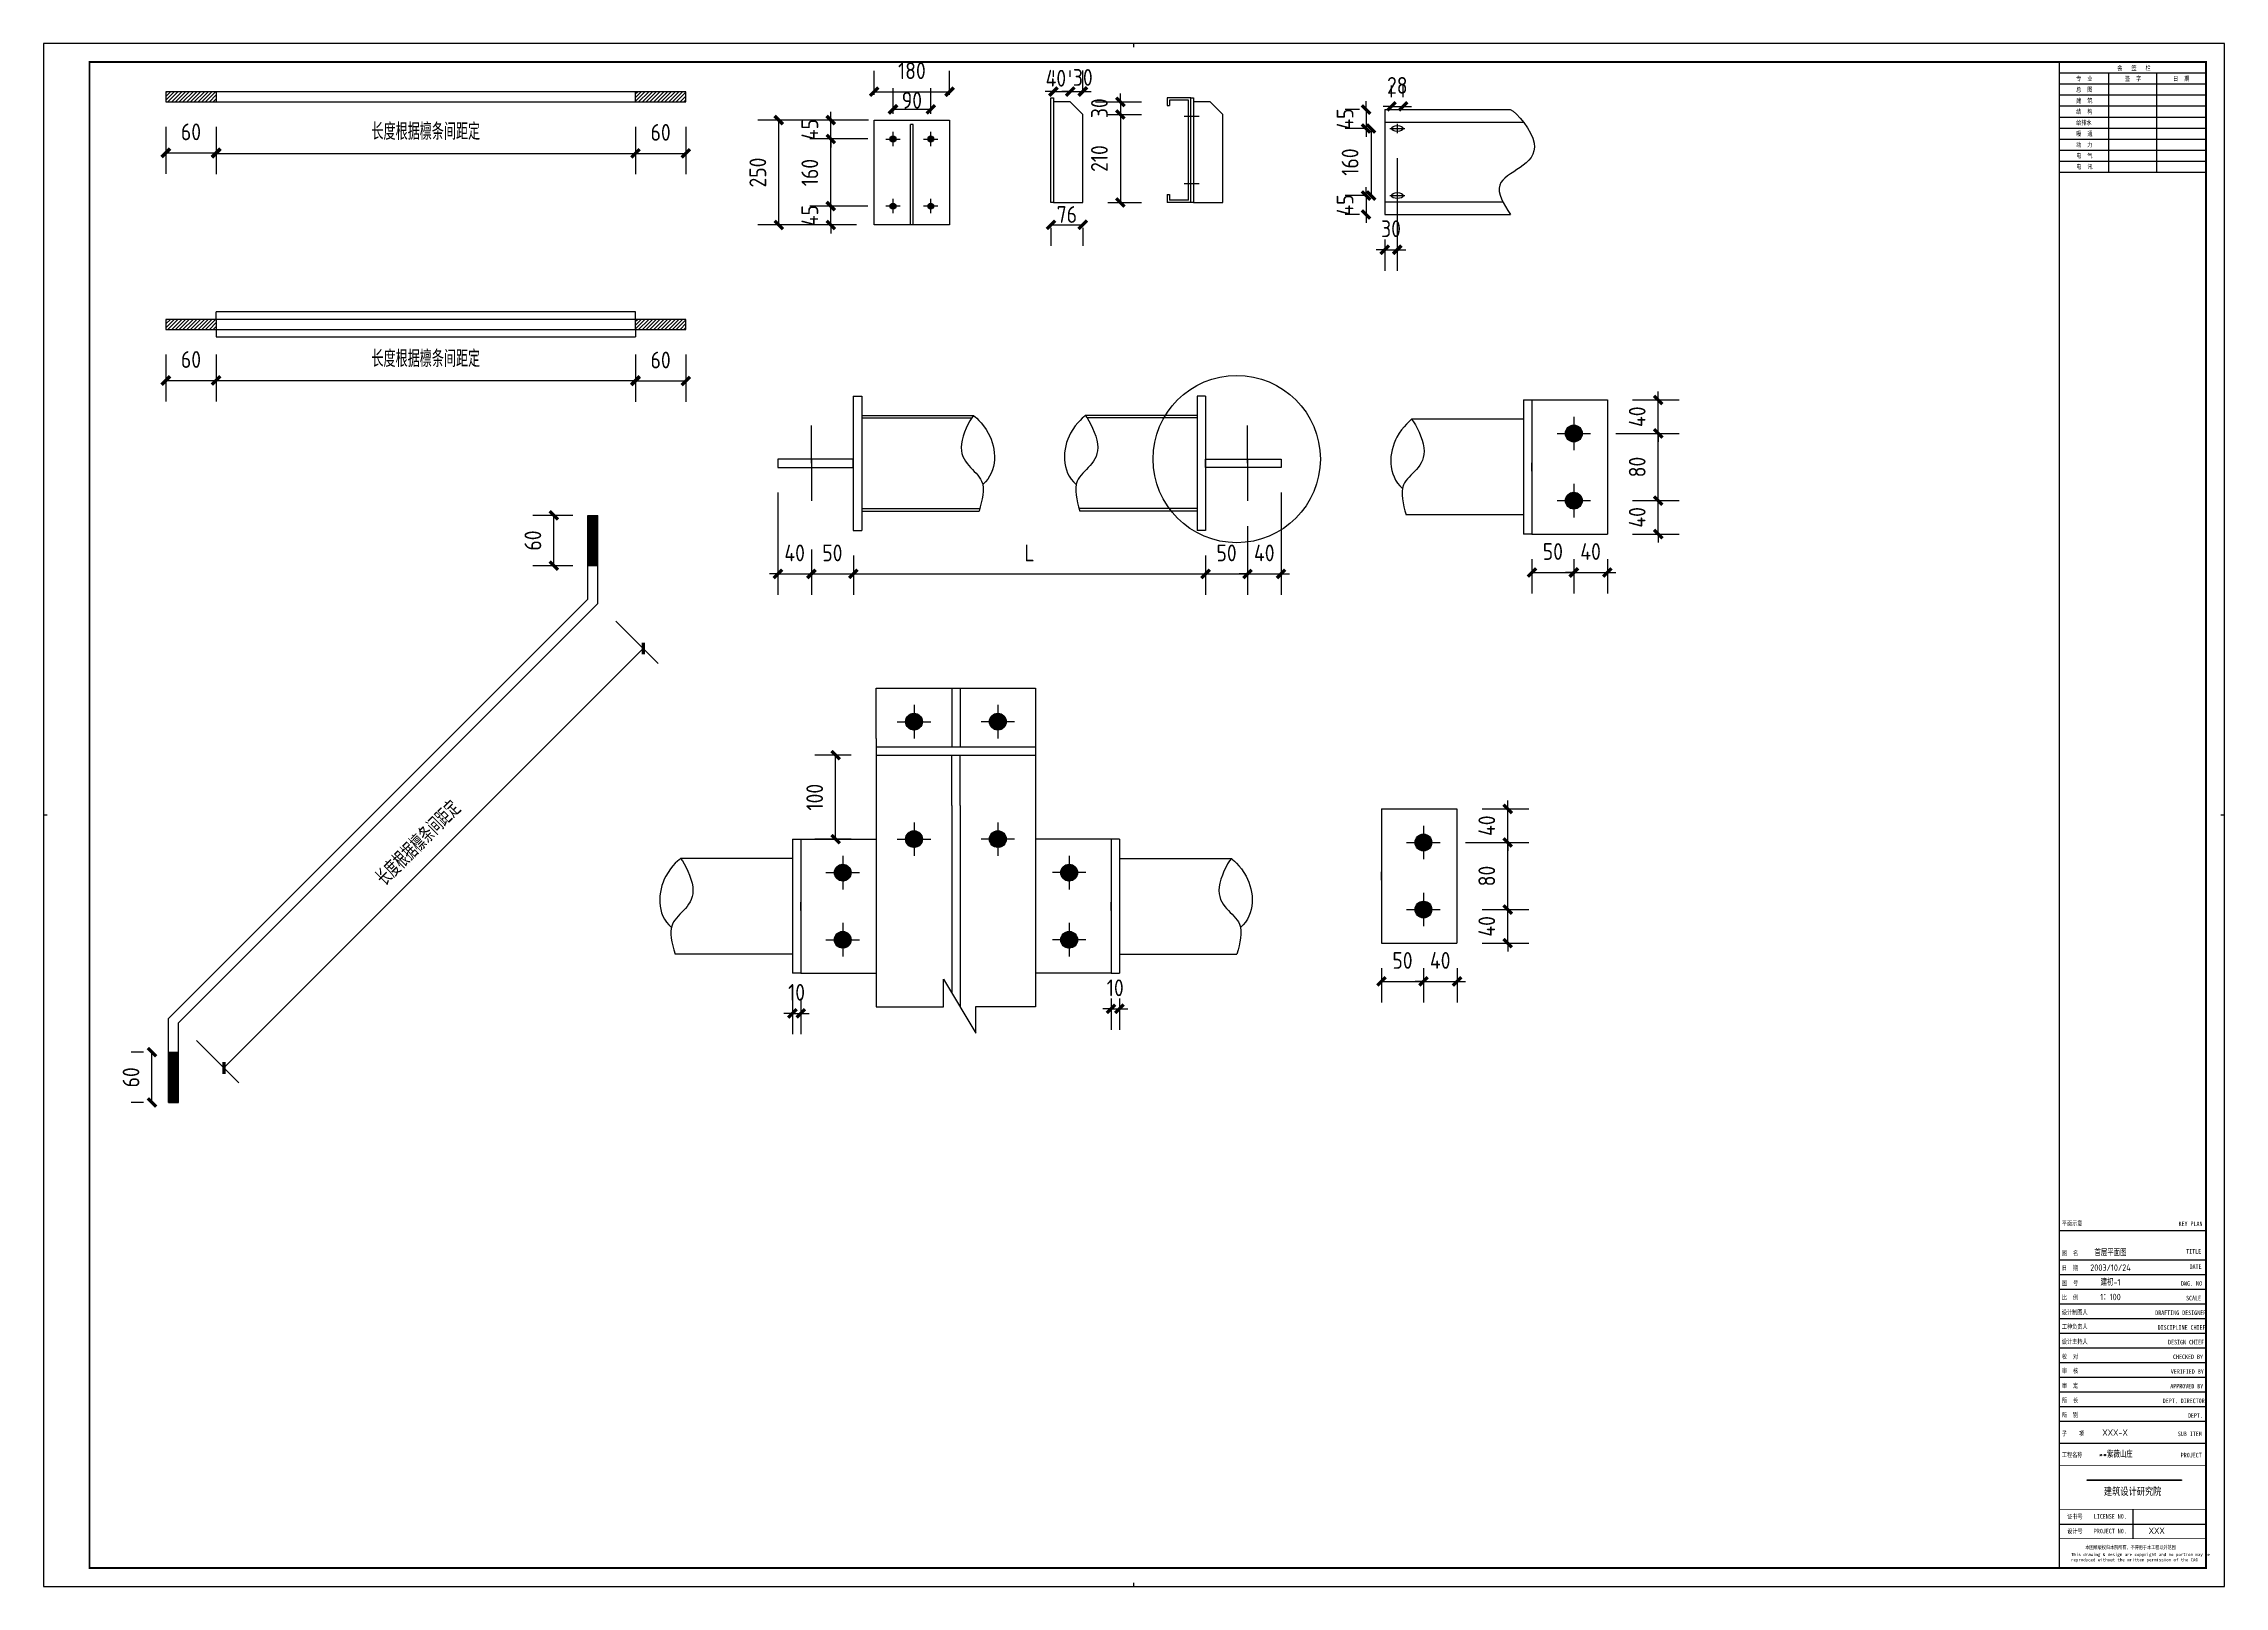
# Model space of a CAD drawing. Extents: x -9001 to 151288, y 75886 to 362543.
# Drawn here: x 21544 to 47547, y 159458 to 177851 of the extents above; entities that cross this region are included whole.
import ezdxf
from ezdxf.enums import TextEntityAlignment as Align

# ---------------------------------------------------------------- set-up
doc = ezdxf.new("R2010")
doc.units = 0
doc.header["$LTSCALE"] = 1000
doc.header["$MEASUREMENT"] = 0
doc.layers.add('PUB_TITLE', color=4, linetype='Continuous')
doc.styles.get("Standard").update_dxf_attribs({"font": 'gbenor.shx', "bigfont": 'gbcbig.shx'})
doc.styles.add('图框', font='')
doc.styles.get('图框').set_extended_font_data('SimSun')
doc.dimstyles.get("Standard").update_dxf_attribs({"dimscale": 100, "dimtxt": 1, "dimasz": 1, "dimexe": 2.5, "dimexo": 3, "dimgap": 1.5, "dimtad": 1, "dimdec": 0, "dimzin": 0, "dimdsep": 46, "dimtxsty": 'Standard', "dimblk": 'ARCHTICK', "dimcen": 0.09, "dimadec": 0, "dimazin": 0, "dimtfac": 1, "dimtdec": 0, "dimtix": 1, "dimtmove": 2, "dimatfit": 3, "dimfxl": 1, "dimtolj": 1, "dimtzin": 0, "dimarcsym": 0})
pattern_1 = [(45, (0, -21522.475), (-5.61266008, 5.61266008), [])]

msp = doc.modelspace()

# ---------------------------------------------------------------- blocks, each defined once
blk = doc.blocks.new('$titleblk$00000167')
blk.add_hatch(color=256).paths.add_polyline_path([(-74.9, 58.1), (-74.9, 57.7), (-23.4, 57.7), (-23.4, 58.1)])
for p, q in [((-594.5, 839), (-594.5, 841)), ((-90, 825), (-10, 825)), ((-63, 771), (-63, 825)), ((-37, 825), (-37, 771)), ((-90, 819), (-10, 819)), ((-90, 813), (-10, 813)), ((-90, 807), (-10, 807)), ((-90, 801), (-10, 801)), ((-90, 795), (-10, 795)), ((-90, 789), (-10, 789)), ((-90, 783), (-10, 783)), ((-90, 777), (-10, 777)), ((-90, 771), (-10, 771)), ((-1187, 420.5), (-1189, 420.5)), ((0, 420.5), (-2, 420.5)), ((-90, 194), (-10, 194)), ((-90, 194), (-10, 194)), ((-90, 178), (-10, 178)), ((-90, 170), (-10, 170)), ((-90, 162), (-10, 162)), ((-90, 154), (-10, 154)), ((-90, 146), (-10, 146)), ((-90, 138), (-10, 138)), ((-90, 130), (-10, 130)), ((-90, 122), (-10, 122)), ((-90, 114), (-10, 114)), ((-90, 106), (-10, 106)), ((-90, 98), (-10, 98)), ((-90, 90), (-10, 90)), ((-90, 78), (-10, 78)), ((-50, 42), (-50, 26)), ((-90, 34), (-10, 34)), ((-594.5, 0), (-594.5, 2))]:
    blk.add_line(p, q)
for points in [[(-1189, 0), (0, 0), (0, 841), (-1189, 841)], [(-74.9, 58.1), (-23.4, 58.1), (-23.4, 57.7), (-74.9, 57.7)]]:
    blk.add_lwpolyline(points, close=True)
at = {"const_width": 1}
blk.add_lwpolyline([(-1164, 10), (-10, 10), (-10, 831), (-1164, 831)], close=True, dxfattribs=at)
for points, const_width in [([(-90, 831), (-90, 10)], 0.8), ([(-90, 831), (-90, 767)], 0.8), ([(-10, 767), (-10, 831), (-90, 831)], 0.8), ([(-90, 10), (-10, 10), (-10, 200)], 0.8), ([(-90, 66), (-10, 66)], 0.4), ([(-90, 42), (-10, 42)], 0.4), ([(-90, 26), (-10, 26)], 0.4)]:
    blk.add_lwpolyline(points, dxfattribs=dict(const_width=const_width))
at = {"style": '图框', "width": 0.8}
for s, height, p in [('专  业', 2.5, (-80.8, 820.7)), ('会   签   栏', 2.5, (-58.4, 826.5)), ('签  字', 2.5, (-54.2, 820.7)), ('日  期', 2.5, (-28, 820.7)), ('总  图', 2.5, (-80.8, 814.7)), ('建  筑', 2.5, (-80.8, 808.7)), ('结  构', 2.5, (-80.8, 802.7)), ('给排水', 2.5, (-80.8, 796.7)), ('动  力', 2.5, (-80.8, 784.7)), ('暖  通', 2.5, (-80.8, 790.7)), ('电  气', 2.5, (-80.8, 778.7)), ('电  讯', 2.5, (-80.8, 772.7)), ('平面示意', 2.5, (-88.6, 196.7)), ('KEY PLAN', 2.5, (-25, 196.4)), ('图  名', 2.5, (-88.6, 180.4)), ('TITLE', 2.5, (-20.8, 181.4)), ('图  号', 2.5, (-88.6, 164.1)), ('日  期', 2.5, (-88.6, 172.4)), ('DWG. NO', 2.5, (-23.6, 163.9)), ('DATE', 2.5, (-19, 173.1)), ('比  例', 2.5, (-88.6, 156.3)), ('SCALE', 2.5, (-20.9, 155.9)), ('设计制图人', 2.5, (-88.6, 148.2)), ('工种负责人', 2.5, (-88.6, 140.4)), ('DRAFTING DESIGNER', 2.5, (-37.7, 147.9)), ('设计主持人', 2.5, (-88.6, 132.2)), ('DISCIPLINE CHIEF', 2.5, (-36.4, 139.9)), ('DESIGN CHIEF', 2.5, (-30.7, 131.9)), ('校  对', 2.5, (-88.6, 124.1)), ('审  核', 2.5, (-88.6, 116.3)), ('CHECKED BY', 2.5, (-28, 123.9)), ('审  定', 2.5, (-88.6, 108.2)), ('APPROVED BY', 2.5, (-29.5, 107.9)), ('VERIFIED BY', 2.5, (-29.2, 115.9)), ('所  长', 2.5, (-88.6, 100.2)), ('所  别', 2.5, (-88.6, 92.3)), ('DEPT. DIRECTOR', 2.5, (-33.6, 99.9)), ('子    项', 2.5, (-88.6, 82.1)), ('SUB ITEM', 2.5, (-25.4, 81.9)), ('DEPT.', 2.5, (-19.9, 91.9)), ('工程名称', 2.5, (-88.6, 70.5)), ('PROJECT', 2.5, (-23.8, 70.3)), ('建筑设计研究院', 4, (-65.7, 49.8)), ('证书号', 2.5, (-85.7, 36.8)), ('LICENSE NO.', 2.5, (-71.2, 36.9)), ('设计号', 2.5, (-85.7, 28.9)), ('PROJECT NO.', 2.5, (-71.2, 28.9)), ('本图纸版权归本院所有，不得用于本工程以外范围', 2, (-75.8, 20.3))]:
    blk.add_text(s, height=height, dxfattribs=at).set_placement(p)
at = {"insert": (-83.6, 18.2), "char_height": 1.7, "width": 72.25, "attachment_point": 1, "style": '图框'}
blk.add_mtext('This drawing & design are copyright and no portion may be reproduced without the written permission of the CAG', dxfattribs=at)
at = {"flags": 4}
for tag, p in [('(扩展图名)', (-62.1, 184.1)), ('图名', (-62.1, 180.1)), ('图号', (-62.1, 164)), ('日期', (-62.1, 172)), ('比例', (-62.1, 156)), ('子项', (-59.6, 82.1)), ('工程名称', (-59.2, 70.2)), ('设计号', (-36.9, 28.6))]:
    blk.add_attdef(tag, text='', height=3.5, dxfattribs=at).set_placement(p, align=Align.CENTER)
for tag, p in [('设计人', (-64.8, 148.1)), ('负责人', (-64.7, 140.3)), ('主持人', (-64.7, 132.3)), ('校对人', (-64.3, 124.4)), ('审核人', (-64, 116.2)), ('审定人', (-64.2, 108)), ('所长', (-64.2, 99.8))]:
    blk.add_attdef(tag, p, '', height=3.5)
blk = doc.blocks.new('_ArchTick')
at = {"color": 0, "linetype": 'ByBlock', "const_width": 0.4}
blk.add_lwpolyline([(-0.5, -0.5), (0.5, 0.5)], dxfattribs=at)
blk = doc.blocks.new('*D383')
at = {"color": 0, "lineweight": -2}
for p, q in [((23001, 176857), (23001, 176299)), ((23601, 176857), (23601, 176299)), ((23001, 176549), (23601, 176549))]:
    blk.add_line(p, q, dxfattribs=at)
at = {"layer": 'Defpoints', "color": 0}
for p in [(23001, 177157), (23601, 177157), (23601, 176549)]:
    blk.add_point(p, dxfattribs=at)
at = {"color": 0, "lineweight": -2, "xscale": 100, "yscale": 100, "zscale": 100, "rotation": 180}
blk.add_blockref('_ArchTick', (23001, 176549), dxfattribs=at)
at = {"color": 0, "lineweight": -2, "xscale": 100, "yscale": 100, "zscale": 100}
blk.add_blockref('_ArchTick', (23601, 176549), dxfattribs=at)
at = {"color": 0, "insert": (23301, 176799), "char_height": 200, "attachment_point": 5}
blk.add_mtext('\\A1;60', dxfattribs=at)
blk = doc.blocks.new('*D384')
at = {"color": 0, "lineweight": -2}
for p, q in [((28601, 176857), (28601, 176293)), ((29201, 176857), (29201, 176293)), ((28601, 176543), (29201, 176543))]:
    blk.add_line(p, q, dxfattribs=at)
at = {"layer": 'Defpoints', "color": 0}
for p in [(28601, 177157), (29201, 177157), (29201, 176543)]:
    blk.add_point(p, dxfattribs=at)
at = {"color": 0, "lineweight": -2, "xscale": 100, "yscale": 100, "zscale": 100, "rotation": 180}
blk.add_blockref('_ArchTick', (28601, 176543), dxfattribs=at)
at = {"color": 0, "lineweight": -2, "xscale": 100, "yscale": 100, "zscale": 100}
blk.add_blockref('_ArchTick', (29201, 176543), dxfattribs=at)
at = {"color": 0, "insert": (28901, 176793), "char_height": 200, "attachment_point": 5}
blk.add_mtext('\\A1;60', dxfattribs=at)
blk = doc.blocks.new('*D385')
at = {"color": 0, "lineweight": -2}
for p, q in [((23001, 174144), (23001, 173585)), ((23601, 174144), (23601, 173585)), ((23001, 173835), (23601, 173835))]:
    blk.add_line(p, q, dxfattribs=at)
at = {"layer": 'Defpoints', "color": 0}
for p in [(23001, 174444), (23601, 174444), (23601, 173835)]:
    blk.add_point(p, dxfattribs=at)
at = {"color": 0, "lineweight": -2, "xscale": 100, "yscale": 100, "zscale": 100, "rotation": 180}
blk.add_blockref('_ArchTick', (23001, 173835), dxfattribs=at)
at = {"color": 0, "lineweight": -2, "xscale": 100, "yscale": 100, "zscale": 100}
blk.add_blockref('_ArchTick', (23601, 173835), dxfattribs=at)
at = {"color": 0, "insert": (23301, 174085), "char_height": 200, "attachment_point": 5}
blk.add_mtext('\\A1;60', dxfattribs=at)
blk = doc.blocks.new('*D386')
at = {"color": 0, "lineweight": -2}
for p, q in [((28601, 174144), (28601, 173579)), ((29201, 174144), (29201, 173579)), ((28601, 173829), (29201, 173829))]:
    blk.add_line(p, q, dxfattribs=at)
at = {"layer": 'Defpoints', "color": 0}
for p in [(28601, 174444), (29201, 174444), (29201, 173829)]:
    blk.add_point(p, dxfattribs=at)
at = {"color": 0, "lineweight": -2, "xscale": 100, "yscale": 100, "zscale": 100, "rotation": 180}
blk.add_blockref('_ArchTick', (28601, 173829), dxfattribs=at)
at = {"color": 0, "lineweight": -2, "xscale": 100, "yscale": 100, "zscale": 100}
blk.add_blockref('_ArchTick', (29201, 173829), dxfattribs=at)
at = {"color": 0, "insert": (28901, 174079), "char_height": 200, "attachment_point": 5}
blk.add_mtext('\\A1;60', dxfattribs=at)
blk = doc.blocks.new('*D387')
at = {"color": 0, "lineweight": -2}
for p, q in [((22734, 165827), (22586, 165827)), ((22836, 165227), (22836, 165827)), ((22734, 165227), (22586, 165227))]:
    blk.add_line(p, q, dxfattribs=at)
at = {"layer": 'Defpoints', "color": 0}
for p in [(22836, 165827), (23034, 165827), (23034, 165227)]:
    blk.add_point(p, dxfattribs=at)
at = {"color": 0, "lineweight": -2, "xscale": 100, "yscale": 100, "zscale": 100}
for p, rotation in [((22836, 165827), 90), ((22836, 165227), 270)]:
    blk.add_blockref('_ArchTick', p, dxfattribs=dict(at, rotation=rotation))
at = {"color": 0, "insert": (22586, 165527), "char_height": 200, "attachment_point": 5, "rotation": 90}
blk.add_mtext('\\A1;60', dxfattribs=at)
blk = doc.blocks.new('*D388')
at = {"color": 0, "lineweight": -2}
for p, q in [((27854, 172227), (27378, 172227)), ((27628, 171627), (27628, 172227)), ((27854, 171627), (27378, 171627))]:
    blk.add_line(p, q, dxfattribs=at)
at = {"layer": 'Defpoints', "color": 0}
for p in [(27628, 172227), (28154, 172227), (28154, 171627)]:
    blk.add_point(p, dxfattribs=at)
at = {"color": 0, "lineweight": -2, "xscale": 100, "yscale": 100, "zscale": 100}
for p, rotation in [((27628, 172227), 90), ((27628, 171627), 270)]:
    blk.add_blockref('_ArchTick', p, dxfattribs=dict(at, rotation=rotation))
at = {"color": 0, "insert": (27378, 171927), "char_height": 200, "attachment_point": 5, "rotation": 90}
blk.add_mtext('\\A1;60', dxfattribs=at)
blk = doc.blocks.new('*D389')
at = {"color": 0, "lineweight": -2}
for p, q in [((28366, 170965), (28870, 170462)), ((23693, 165639), (28693, 170639)), ((23366, 165965), (23870, 165462))]:
    blk.add_line(p, q, dxfattribs=at)
at = {"layer": 'Defpoints', "color": 0}
for p in [(28154, 171177), (28693, 170639), (23154, 166177)]:
    blk.add_point(p, dxfattribs=at)
at = {"color": 0, "lineweight": -2, "xscale": 100, "yscale": 100, "zscale": 100}
for p, rotation in [((28693, 170639), 45.00000000000033), ((23693, 165639), 225.0000000000003)]:
    blk.add_blockref('_ArchTick', p, dxfattribs=dict(at, rotation=rotation))
at = {"color": 0, "insert": (26009, 168322), "char_height": 200, "attachment_point": 5, "rotation": 45}
blk.add_mtext('\\A1;长度根据檩条间距定', dxfattribs=at)
blk = doc.blocks.new('*D390')
at = {"color": 0, "lineweight": -2}
for p, q in [((31372, 175914), (30680, 175914)), ((30930, 175914), (30930, 176014)), ((30930, 175689), (30930, 175914)), ((31147, 175689), (30680, 175689)), ((30930, 175689), (30930, 175589))]:
    blk.add_line(p, q, dxfattribs=at)
at = {"layer": 'Defpoints', "color": 0}
for p in [(30930, 175914), (31672, 175914), (31447, 175689)]:
    blk.add_point(p, dxfattribs=at)
at = {"color": 0, "lineweight": -2, "xscale": 100, "yscale": 100, "zscale": 100}
for p, rotation in [((30930, 175914), 270), ((30930, 175689), 90)]:
    blk.add_blockref('_ArchTick', p, dxfattribs=dict(at, rotation=rotation))
at = {"color": 0, "insert": (30680, 175801), "char_height": 200, "attachment_point": 5, "rotation": 90}
blk.add_mtext('\\A1;45', dxfattribs=at)
blk = doc.blocks.new('*D391')
at = {"color": 0, "lineweight": -2}
for p, q in [((31372, 176714), (30680, 176714)), ((30930, 175914), (30930, 176714)), ((31372, 175914), (30680, 175914))]:
    blk.add_line(p, q, dxfattribs=at)
at = {"layer": 'Defpoints', "color": 0}
for p in [(30930, 176714), (31672, 176714), (31672, 175914)]:
    blk.add_point(p, dxfattribs=at)
at = {"color": 0, "lineweight": -2, "xscale": 100, "yscale": 100, "zscale": 100}
for p, rotation in [((30930, 176714), 90), ((30930, 175914), 270)]:
    blk.add_blockref('_ArchTick', p, dxfattribs=dict(at, rotation=rotation))
at = {"color": 0, "insert": (30680, 176314), "char_height": 200, "attachment_point": 5, "rotation": 90}
blk.add_mtext('\\A1;160', dxfattribs=at)
blk = doc.blocks.new('*D392')
at = {"color": 0, "lineweight": -2}
for p, q in [((31381, 176939), (30680, 176939)), ((30930, 176939), (30930, 177039)), ((30930, 176714), (30930, 176939)), ((31372, 176714), (30680, 176714)), ((30930, 176714), (30930, 176614))]:
    blk.add_line(p, q, dxfattribs=at)
at = {"layer": 'Defpoints', "color": 0}
for p in [(30930, 176939), (31681, 176939), (31672, 176714)]:
    blk.add_point(p, dxfattribs=at)
at = {"color": 0, "lineweight": -2, "xscale": 100, "yscale": 100, "zscale": 100}
for p, rotation in [((30930, 176939), 270), ((30930, 176714), 90)]:
    blk.add_blockref('_ArchTick', p, dxfattribs=dict(at, rotation=rotation))
at = {"color": 0, "insert": (30680, 176826), "char_height": 200, "attachment_point": 5, "rotation": 90}
blk.add_mtext('\\A1;45', dxfattribs=at)
blk = doc.blocks.new('*D393')
at = {"color": 0, "lineweight": -2}
for p, q in [((31447, 177239), (31447, 177528)), ((32347, 177239), (32347, 177528)), ((31447, 177278), (32347, 177278))]:
    blk.add_line(p, q, dxfattribs=at)
at = {"layer": 'Defpoints', "color": 0}
for p in [(32347, 177278), (31447, 176939), (32347, 176939)]:
    blk.add_point(p, dxfattribs=at)
at = {"color": 0, "lineweight": -2, "xscale": 100, "yscale": 100, "zscale": 100, "rotation": 180}
blk.add_blockref('_ArchTick', (31447, 177278), dxfattribs=at)
at = {"color": 0, "lineweight": -2, "xscale": 100, "yscale": 100, "zscale": 100}
blk.add_blockref('_ArchTick', (32347, 177278), dxfattribs=at)
at = {"color": 0, "insert": (31897, 177528), "char_height": 200, "attachment_point": 5}
blk.add_mtext('\\A1;180', dxfattribs=at)
blk = doc.blocks.new('*D394')
at = {"color": 0, "lineweight": -2}
for p, q in [((31672, 177014), (31672, 177318)), ((32122, 177014), (32122, 177318)), ((31672, 177068), (32122, 177068))]:
    blk.add_line(p, q, dxfattribs=at)
at = {"layer": 'Defpoints', "color": 0}
for p in [(32122, 177068), (31672, 176714), (32122, 176714)]:
    blk.add_point(p, dxfattribs=at)
at = {"color": 0, "lineweight": -2, "xscale": 100, "yscale": 100, "zscale": 100, "rotation": 180}
blk.add_blockref('_ArchTick', (31672, 177068), dxfattribs=at)
at = {"color": 0, "lineweight": -2, "xscale": 100, "yscale": 100, "zscale": 100}
blk.add_blockref('_ArchTick', (32122, 177068), dxfattribs=at)
at = {"color": 0, "insert": (31897, 177175), "char_height": 200, "attachment_point": 5}
blk.add_mtext('\\A1;90', dxfattribs=at)
blk = doc.blocks.new('*D395')
at = {"color": 0, "lineweight": -2}
for p, q in [((33585, 177456), (33585, 177530)), ((33785, 177456), (33785, 177530)), ((33585, 177280), (33485, 177280)), ((33585, 177280), (33785, 177280)), ((33785, 177280), (33885, 177280))]:
    blk.add_line(p, q, dxfattribs=at)
at = {"layer": 'Defpoints', "color": 0}
for p in [(33585, 177156), (33785, 177280), (33785, 177156)]:
    blk.add_point(p, dxfattribs=at)
at = {"color": 0, "lineweight": -2, "xscale": 100, "yscale": 100, "zscale": 100}
blk.add_blockref('_ArchTick', (33585, 177280), dxfattribs=at)
at = {"color": 0, "lineweight": -2, "xscale": 100, "yscale": 100, "zscale": 100, "rotation": 180}
blk.add_blockref('_ArchTick', (33785, 177280), dxfattribs=at)
at = {"color": 0, "insert": (33614, 177438), "char_height": 200, "attachment_point": 5}
blk.add_mtext('\\A1;40', dxfattribs=at)
blk = doc.blocks.new('*D396')
at = {"color": 0, "lineweight": -2}
for p, q in [((33785, 177456), (33785, 177530)), ((33935, 177306), (33935, 177530)), ((33785, 177280), (33685, 177280)), ((33785, 177280), (33935, 177280)), ((33935, 177280), (34035, 177280))]:
    blk.add_line(p, q, dxfattribs=at)
at = {"layer": 'Defpoints', "color": 0}
for p in [(33785, 177156), (33935, 177280), (33935, 177006)]:
    blk.add_point(p, dxfattribs=at)
at = {"color": 0, "lineweight": -2, "xscale": 100, "yscale": 100, "zscale": 100}
blk.add_blockref('_ArchTick', (33785, 177280), dxfattribs=at)
at = {"color": 0, "lineweight": -2, "xscale": 100, "yscale": 100, "zscale": 100, "rotation": 180}
blk.add_blockref('_ArchTick', (33935, 177280), dxfattribs=at)
at = {"color": 0, "insert": (33935, 177448), "char_height": 200, "attachment_point": 5}
blk.add_mtext('\\A1;30', dxfattribs=at)
blk = doc.blocks.new('*D397')
at = {"color": 0, "lineweight": -2}
for p, q in [((34085, 177156), (34633, 177156)), ((34383, 177156), (34383, 177256)), ((34383, 177156), (34383, 177006)), ((34235, 177006), (34633, 177006)), ((34383, 177006), (34383, 176906))]:
    blk.add_line(p, q, dxfattribs=at)
at = {"layer": 'Defpoints', "color": 0}
for p in [(33785, 177156), (33935, 177006), (34383, 177006)]:
    blk.add_point(p, dxfattribs=at)
at = {"color": 0, "lineweight": -2, "xscale": 100, "yscale": 100, "zscale": 100}
for p, rotation in [((34383, 177156), 270), ((34383, 177006), 90)]:
    blk.add_blockref('_ArchTick', p, dxfattribs=dict(at, rotation=rotation))
at = {"color": 0, "insert": (34133, 177081), "char_height": 200, "attachment_point": 5, "rotation": 90}
blk.add_mtext('\\A1;30', dxfattribs=at)
blk = doc.blocks.new('*D398')
at = {"color": 0, "lineweight": -2}
for p, q in [((34235, 177006), (34633, 177006)), ((34383, 177006), (34383, 175956)), ((34235, 175956), (34633, 175956))]:
    blk.add_line(p, q, dxfattribs=at)
at = {"layer": 'Defpoints', "color": 0}
for p in [(33935, 177006), (33935, 175956), (34383, 175956)]:
    blk.add_point(p, dxfattribs=at)
at = {"color": 0, "lineweight": -2, "xscale": 100, "yscale": 100, "zscale": 100}
for p, rotation in [((34383, 177006), 90), ((34383, 175956), 270)]:
    blk.add_blockref('_ArchTick', p, dxfattribs=dict(at, rotation=rotation))
at = {"color": 0, "insert": (34133, 176481), "char_height": 200, "attachment_point": 5, "rotation": 90}
blk.add_mtext('\\A1;210', dxfattribs=at)
blk = doc.blocks.new('*D399')
at = {"color": 0, "lineweight": -2}
for p, q in [((33555, 175691), (33935, 175691)), ((33555, 175656), (33555, 175441)), ((33935, 175656), (33935, 175441))]:
    blk.add_line(p, q, dxfattribs=at)
at = {"layer": 'Defpoints', "color": 0}
for p in [(33555, 175956), (33935, 175956), (33935, 175691)]:
    blk.add_point(p, dxfattribs=at)
at = {"color": 0, "lineweight": -2, "xscale": 100, "yscale": 100, "zscale": 100, "rotation": 180}
blk.add_blockref('_ArchTick', (33555, 175691), dxfattribs=at)
at = {"color": 0, "lineweight": -2, "xscale": 100, "yscale": 100, "zscale": 100}
blk.add_blockref('_ArchTick', (33935, 175691), dxfattribs=at)
at = {"color": 0, "insert": (33745, 175814), "char_height": 200, "attachment_point": 5}
blk.add_mtext('\\A1;76', dxfattribs=at)
blk = doc.blocks.new('*D400')
at = {"color": 0, "lineweight": -2}
for p, q in [((30299, 172498), (30299, 171279)), ((30699, 171821), (30699, 171279)), ((30299, 171529), (30199, 171529)), ((30299, 171529), (30699, 171529)), ((30699, 171529), (30799, 171529))]:
    blk.add_line(p, q, dxfattribs=at)
at = {"layer": 'Defpoints', "color": 0}
for p in [(30299, 172798), (30699, 172121), (30699, 171529)]:
    blk.add_point(p, dxfattribs=at)
at = {"color": 0, "lineweight": -2, "xscale": 100, "yscale": 100, "zscale": 100}
blk.add_blockref('_ArchTick', (30299, 171529), dxfattribs=at)
at = {"color": 0, "lineweight": -2, "xscale": 100, "yscale": 100, "zscale": 100, "rotation": 180}
blk.add_blockref('_ArchTick', (30699, 171529), dxfattribs=at)
at = {"color": 0, "insert": (30499, 171779), "char_height": 200, "attachment_point": 5}
blk.add_mtext('\\A1;40', dxfattribs=at)
blk = doc.blocks.new('*D401')
at = {"color": 0, "lineweight": -2}
for p, q in [((30699, 171754), (30699, 171279)), ((31199, 171748), (31199, 171279)), ((30699, 171529), (31199, 171529))]:
    blk.add_line(p, q, dxfattribs=at)
at = {"layer": 'Defpoints', "color": 0}
for p in [(30699, 172054), (31199, 172048), (31199, 171529)]:
    blk.add_point(p, dxfattribs=at)
at = {"color": 0, "lineweight": -2, "xscale": 100, "yscale": 100, "zscale": 100, "rotation": 180}
blk.add_blockref('_ArchTick', (30699, 171529), dxfattribs=at)
at = {"color": 0, "lineweight": -2, "xscale": 100, "yscale": 100, "zscale": 100}
blk.add_blockref('_ArchTick', (31199, 171529), dxfattribs=at)
at = {"color": 0, "insert": (30949, 171779), "char_height": 200, "attachment_point": 5}
blk.add_mtext('\\A1;50', dxfattribs=at)
blk = doc.blocks.new('*D402')
at = {"color": 0, "lineweight": -2}
for p, q in [((31199, 171748), (31199, 171279)), ((35399, 171748), (35399, 171279)), ((31199, 171529), (35399, 171529))]:
    blk.add_line(p, q, dxfattribs=at)
at = {"layer": 'Defpoints', "color": 0}
for p in [(31199, 172048), (35399, 172048), (35399, 171529)]:
    blk.add_point(p, dxfattribs=at)
at = {"color": 0, "lineweight": -2, "xscale": 100, "yscale": 100, "zscale": 100, "rotation": 180}
blk.add_blockref('_ArchTick', (31199, 171529), dxfattribs=at)
at = {"color": 0, "lineweight": -2, "xscale": 100, "yscale": 100, "zscale": 100}
blk.add_blockref('_ArchTick', (35399, 171529), dxfattribs=at)
at = {"color": 0, "insert": (33299, 171779), "char_height": 200, "attachment_point": 5}
blk.add_mtext('\\A1;L', dxfattribs=at)
blk = doc.blocks.new('*D403')
at = {"color": 0, "lineweight": -2}
for p, q in [((35899, 172098), (35899, 171279)), ((35399, 171748), (35399, 171279)), ((35399, 171529), (35899, 171529))]:
    blk.add_line(p, q, dxfattribs=at)
at = {"layer": 'Defpoints', "color": 0}
for p in [(35899, 172398), (35399, 172048), (35899, 171529)]:
    blk.add_point(p, dxfattribs=at)
at = {"color": 0, "lineweight": -2, "xscale": 100, "yscale": 100, "zscale": 100, "rotation": 180}
blk.add_blockref('_ArchTick', (35399, 171529), dxfattribs=at)
at = {"color": 0, "lineweight": -2, "xscale": 100, "yscale": 100, "zscale": 100}
blk.add_blockref('_ArchTick', (35899, 171529), dxfattribs=at)
at = {"color": 0, "insert": (35649, 171779), "char_height": 200, "attachment_point": 5}
blk.add_mtext('\\A1;50', dxfattribs=at)
blk = doc.blocks.new('*D404')
at = {"color": 0, "lineweight": -2}
for p, q in [((36299, 172498), (36299, 171279)), ((35899, 172098), (35899, 171279)), ((35899, 171529), (35799, 171529)), ((35899, 171529), (36299, 171529)), ((36299, 171529), (36399, 171529))]:
    blk.add_line(p, q, dxfattribs=at)
at = {"layer": 'Defpoints', "color": 0}
for p in [(36299, 172798), (35899, 172398), (36299, 171529)]:
    blk.add_point(p, dxfattribs=at)
at = {"color": 0, "lineweight": -2, "xscale": 100, "yscale": 100, "zscale": 100}
blk.add_blockref('_ArchTick', (35899, 171529), dxfattribs=at)
at = {"color": 0, "lineweight": -2, "xscale": 100, "yscale": 100, "zscale": 100, "rotation": 180}
blk.add_blockref('_ArchTick', (36299, 171529), dxfattribs=at)
at = {"color": 0, "insert": (36099, 171779), "char_height": 200, "attachment_point": 5}
blk.add_mtext('\\A1;40', dxfattribs=at)
blk = doc.blocks.new('*D405')
at = {"color": 0, "lineweight": -2}
for p, q in [((23601, 174054), (23601, 173585)), ((28601, 174054), (28601, 173585)), ((23601, 173835), (28601, 173835))]:
    blk.add_line(p, q, dxfattribs=at)
at = {"layer": 'Defpoints', "color": 0}
for p in [(23601, 174354), (28601, 174354), (28601, 173835)]:
    blk.add_point(p, dxfattribs=at)
at = {"color": 0, "lineweight": -2, "xscale": 100, "yscale": 100, "zscale": 100, "rotation": 180}
blk.add_blockref('_ArchTick', (23601, 173835), dxfattribs=at)
at = {"color": 0, "lineweight": -2, "xscale": 100, "yscale": 100, "zscale": 100}
blk.add_blockref('_ArchTick', (28601, 173835), dxfattribs=at)
at = {"color": 0, "insert": (26101, 174095), "char_height": 200, "attachment_point": 5}
blk.add_mtext('\\A1;长度根据檩条间距定', dxfattribs=at)
blk = doc.blocks.new('*D406')
at = {"color": 0, "lineweight": -2}
for p, q in [((23601, 176857), (23601, 176293)), ((28601, 176857), (28601, 176293)), ((23601, 176543), (28601, 176543))]:
    blk.add_line(p, q, dxfattribs=at)
at = {"layer": 'Defpoints', "color": 0}
for p in [(23601, 177157), (28601, 177157), (28601, 176543)]:
    blk.add_point(p, dxfattribs=at)
at = {"color": 0, "lineweight": -2, "xscale": 100, "yscale": 100, "zscale": 100, "rotation": 180}
blk.add_blockref('_ArchTick', (23601, 176543), dxfattribs=at)
at = {"color": 0, "lineweight": -2, "xscale": 100, "yscale": 100, "zscale": 100}
blk.add_blockref('_ArchTick', (28601, 176543), dxfattribs=at)
at = {"color": 0, "insert": (26101, 176803), "char_height": 200, "attachment_point": 5}
blk.add_mtext('\\A1;长度根据檩条间距定', dxfattribs=at)
blk = doc.blocks.new('*D407')
at = {"color": 0, "lineweight": -2}
for p, q in [((39290, 171703), (39290, 171296)), ((39790, 171703), (39790, 171296)), ((39290, 171546), (39790, 171546))]:
    blk.add_line(p, q, dxfattribs=at)
at = {"layer": 'Defpoints', "color": 0}
for p in [(39290, 172003), (39790, 172003), (39790, 171546)]:
    blk.add_point(p, dxfattribs=at)
at = {"color": 0, "lineweight": -2, "xscale": 100, "yscale": 100, "zscale": 100, "rotation": 180}
blk.add_blockref('_ArchTick', (39290, 171546), dxfattribs=at)
at = {"color": 0, "lineweight": -2, "xscale": 100, "yscale": 100, "zscale": 100}
blk.add_blockref('_ArchTick', (39790, 171546), dxfattribs=at)
at = {"color": 0, "insert": (39540, 171796), "char_height": 200, "attachment_point": 5}
blk.add_mtext('\\A1;50', dxfattribs=at)
blk = doc.blocks.new('*D408')
at = {"color": 0, "lineweight": -2}
for p, q in [((39790, 171703), (39790, 171296)), ((40190, 171703), (40190, 171296)), ((39790, 171546), (39690, 171546)), ((39790, 171546), (40190, 171546)), ((40190, 171546), (40290, 171546))]:
    blk.add_line(p, q, dxfattribs=at)
at = {"layer": 'Defpoints', "color": 0}
for p in [(39790, 172003), (40190, 172003), (40190, 171546)]:
    blk.add_point(p, dxfattribs=at)
at = {"color": 0, "lineweight": -2, "xscale": 100, "yscale": 100, "zscale": 100}
blk.add_blockref('_ArchTick', (39790, 171546), dxfattribs=at)
at = {"color": 0, "lineweight": -2, "xscale": 100, "yscale": 100, "zscale": 100, "rotation": 180}
blk.add_blockref('_ArchTick', (40190, 171546), dxfattribs=at)
at = {"color": 0, "insert": (39990, 171796), "char_height": 200, "attachment_point": 5}
blk.add_mtext('\\A1;40', dxfattribs=at)
blk = doc.blocks.new('*D409')
at = {"color": 0, "lineweight": -2}
for p, q in [((40796, 172403), (40796, 172503)), ((40490, 172403), (41046, 172403)), ((40796, 172003), (40796, 172403)), ((40490, 172003), (41046, 172003)), ((40796, 172003), (40796, 171903))]:
    blk.add_line(p, q, dxfattribs=at)
at = {"layer": 'Defpoints', "color": 0}
for p in [(40190, 172403), (40796, 172403), (40190, 172003)]:
    blk.add_point(p, dxfattribs=at)
at = {"color": 0, "lineweight": -2, "xscale": 100, "yscale": 100, "zscale": 100}
for p, rotation in [((40796, 172403), 270), ((40796, 172003), 90)]:
    blk.add_blockref('_ArchTick', p, dxfattribs=dict(at, rotation=rotation))
at = {"color": 0, "insert": (40546, 172203), "char_height": 200, "attachment_point": 5, "rotation": 90}
blk.add_mtext('\\A1;40', dxfattribs=at)
blk = doc.blocks.new('*D410')
at = {"color": 0, "lineweight": -2}
for p, q in [((40290, 173203), (41046, 173203)), ((40796, 172403), (40796, 173203)), ((40490, 172403), (41046, 172403))]:
    blk.add_line(p, q, dxfattribs=at)
at = {"layer": 'Defpoints', "color": 0}
for p in [(39990, 173203), (40796, 173203), (40190, 172403)]:
    blk.add_point(p, dxfattribs=at)
at = {"color": 0, "lineweight": -2, "xscale": 100, "yscale": 100, "zscale": 100}
for p, rotation in [((40796, 173203), 90), ((40796, 172403), 270)]:
    blk.add_blockref('_ArchTick', p, dxfattribs=dict(at, rotation=rotation))
at = {"color": 0, "insert": (40546, 172803), "char_height": 200, "attachment_point": 5, "rotation": 90}
blk.add_mtext('\\A1;80', dxfattribs=at)
blk = doc.blocks.new('*D411')
at = {"color": 0, "lineweight": -2}
for p, q in [((40490, 173603), (41046, 173603)), ((40796, 173603), (40796, 173703)), ((40796, 173203), (40796, 173603)), ((40290, 173203), (41046, 173203)), ((40796, 173203), (40796, 173103))]:
    blk.add_line(p, q, dxfattribs=at)
at = {"layer": 'Defpoints', "color": 0}
for p in [(40190, 173603), (40796, 173603), (39990, 173203)]:
    blk.add_point(p, dxfattribs=at)
at = {"color": 0, "lineweight": -2, "xscale": 100, "yscale": 100, "zscale": 100}
for p, rotation in [((40796, 173603), 270), ((40796, 173203), 90)]:
    blk.add_blockref('_ArchTick', p, dxfattribs=dict(at, rotation=rotation))
at = {"color": 0, "insert": (40546, 173403), "char_height": 200, "attachment_point": 5, "rotation": 90}
blk.add_mtext('\\A1;40', dxfattribs=at)
blk = doc.blocks.new('*D412')
at = {"color": 0, "lineweight": -2}
for p, q in [((31237, 176939), (30060, 176939)), ((30310, 175689), (30310, 176939)), ((31237, 175689), (30060, 175689))]:
    blk.add_line(p, q, dxfattribs=at)
at = {"layer": 'Defpoints', "color": 0}
for p in [(30310, 176939), (31537, 176939), (31537, 175689)]:
    blk.add_point(p, dxfattribs=at)
at = {"color": 0, "lineweight": -2, "xscale": 100, "yscale": 100, "zscale": 100}
for p, rotation in [((30310, 176939), 90), ((30310, 175689), 270)]:
    blk.add_blockref('_ArchTick', p, dxfattribs=dict(at, rotation=rotation))
at = {"color": 0, "insert": (30060, 176314), "char_height": 200, "attachment_point": 5, "rotation": 90}
blk.add_mtext('\\A1;250', dxfattribs=at)
blk = doc.blocks.new('*D413')
at = {"color": 0, "lineweight": -2}
for p, q in [((37312, 177064), (37312, 177164)), ((37235, 177064), (37062, 177064)), ((37295, 176839), (37062, 176839)), ((37312, 177064), (37312, 176839)), ((37312, 176839), (37312, 176739))]:
    blk.add_line(p, q, dxfattribs=at)
at = {"layer": 'Defpoints', "color": 0}
for p in [(37312, 176839), (37535, 177064), (37595, 176839)]:
    blk.add_point(p, dxfattribs=at)
at = {"color": 0, "lineweight": -2, "xscale": 100, "yscale": 100, "zscale": 100}
for p, rotation in [((37312, 177064), 270), ((37312, 176839), 90)]:
    blk.add_blockref('_ArchTick', p, dxfattribs=dict(at, rotation=rotation))
at = {"color": 0, "insert": (37062, 176952), "char_height": 200, "attachment_point": 5, "rotation": 90}
blk.add_mtext('\\A1;45', dxfattribs=at)
blk = doc.blocks.new('*D414')
at = {"color": 0, "lineweight": -2}
for p, q in [((37295, 176839), (37122, 176839)), ((37372, 176839), (37372, 176039)), ((37295, 176039), (37122, 176039))]:
    blk.add_line(p, q, dxfattribs=at)
at = {"layer": 'Defpoints', "color": 0}
for p in [(37595, 176839), (37372, 176039), (37595, 176039)]:
    blk.add_point(p, dxfattribs=at)
at = {"color": 0, "lineweight": -2, "xscale": 100, "yscale": 100, "zscale": 100}
for p, rotation in [((37372, 176839), 90), ((37372, 176039), 270)]:
    blk.add_blockref('_ArchTick', p, dxfattribs=dict(at, rotation=rotation))
at = {"color": 0, "insert": (37122, 176439), "char_height": 200, "attachment_point": 5, "rotation": 90}
blk.add_mtext('\\A1;160', dxfattribs=at)
blk = doc.blocks.new('*D415')
at = {"color": 0, "lineweight": -2}
for p, q in [((37312, 176039), (37312, 176139)), ((37295, 176039), (37062, 176039)), ((37235, 175814), (37062, 175814)), ((37312, 176039), (37312, 175814)), ((37312, 175814), (37312, 175714))]:
    blk.add_line(p, q, dxfattribs=at)
at = {"layer": 'Defpoints', "color": 0}
for p in [(37312, 175814), (37535, 175814), (37595, 176039)]:
    blk.add_point(p, dxfattribs=at)
at = {"color": 0, "lineweight": -2, "xscale": 100, "yscale": 100, "zscale": 100}
for p, rotation in [((37312, 176039), 270), ((37312, 175814), 90)]:
    blk.add_blockref('_ArchTick', p, dxfattribs=dict(at, rotation=rotation))
at = {"color": 0, "insert": (37062, 175927), "char_height": 200, "attachment_point": 5, "rotation": 90}
blk.add_mtext('\\A1;45', dxfattribs=at)
blk = doc.blocks.new('*D416')
at = {"color": 0, "lineweight": -2}
for p, q in [((37685, 176484), (37685, 175144)), ((37535, 175394), (37435, 175394)), ((37535, 175514), (37535, 175144)), ((37535, 175394), (37685, 175394)), ((37685, 175394), (37785, 175394))]:
    blk.add_line(p, q, dxfattribs=at)
at = {"layer": 'Defpoints', "color": 0}
for p in [(37685, 176784), (37535, 175814), (37685, 175394)]:
    blk.add_point(p, dxfattribs=at)
at = {"color": 0, "lineweight": -2, "xscale": 100, "yscale": 100, "zscale": 100}
blk.add_blockref('_ArchTick', (37535, 175394), dxfattribs=at)
at = {"color": 0, "lineweight": -2, "xscale": 100, "yscale": 100, "zscale": 100, "rotation": 180}
blk.add_blockref('_ArchTick', (37685, 175394), dxfattribs=at)
at = {"color": 0, "insert": (37610, 175644), "char_height": 200, "attachment_point": 5}
blk.add_mtext('\\A1;30', dxfattribs=at)
blk = doc.blocks.new('*D417')
at = {"color": 0, "lineweight": -2}
for p, q in [((37615, 177214), (37615, 177353)), ((37755, 177214), (37755, 177353)), ((37615, 177103), (37515, 177103)), ((37615, 177103), (37755, 177103)), ((37755, 177103), (37855, 177103))]:
    blk.add_line(p, q, dxfattribs=at)
at = {"layer": 'Defpoints', "color": 0}
for p in [(37755, 177103), (37615, 176914), (37755, 176914)]:
    blk.add_point(p, dxfattribs=at)
at = {"color": 0, "lineweight": -2, "xscale": 100, "yscale": 100, "zscale": 100}
blk.add_blockref('_ArchTick', (37615, 177103), dxfattribs=at)
at = {"color": 0, "lineweight": -2, "xscale": 100, "yscale": 100, "zscale": 100, "rotation": 180}
blk.add_blockref('_ArchTick', (37755, 177103), dxfattribs=at)
at = {"color": 0, "insert": (37685, 177353), "char_height": 200, "attachment_point": 5}
blk.add_mtext('\\A1;28', dxfattribs=at)
blk = doc.blocks.new('*D447')
at = {"color": 0, "lineweight": -2}
for p, q in [((31172, 169367), (30738, 169367)), ((30988, 168367), (30988, 169367)), ((31172, 168367), (30738, 168367))]:
    blk.add_line(p, q, dxfattribs=at)
at = {"layer": 'Defpoints', "color": 0}
for p in [(30988, 169367), (31472, 169367), (31472, 168367)]:
    blk.add_point(p, dxfattribs=at)
at = {"color": 0, "lineweight": -2, "xscale": 100, "yscale": 100, "zscale": 100}
for p, rotation in [((30988, 169367), 90), ((30988, 168367), 270)]:
    blk.add_blockref('_ArchTick', p, dxfattribs=dict(at, rotation=rotation))
at = {"color": 0, "insert": (30738, 168867), "char_height": 200, "attachment_point": 5, "rotation": 90}
blk.add_mtext('\\A1;100', dxfattribs=at)
blk = doc.blocks.new('*D448')
at = {"color": 0, "lineweight": -2}
for p, q in [((34272, 166467), (34272, 166094)), ((34372, 166467), (34372, 166094)), ((34272, 166344), (34172, 166344)), ((34272, 166344), (34372, 166344)), ((34372, 166344), (34472, 166344))]:
    blk.add_line(p, q, dxfattribs=at)
at = {"layer": 'Defpoints', "color": 0}
for p in [(34272, 166767), (34372, 166767), (34372, 166344)]:
    blk.add_point(p, dxfattribs=at)
at = {"color": 0, "lineweight": -2, "xscale": 100, "yscale": 100, "zscale": 100}
blk.add_blockref('_ArchTick', (34272, 166344), dxfattribs=at)
at = {"color": 0, "lineweight": -2, "xscale": 100, "yscale": 100, "zscale": 100, "rotation": 180}
blk.add_blockref('_ArchTick', (34372, 166344), dxfattribs=at)
at = {"color": 0, "insert": (34322, 166594), "char_height": 200, "attachment_point": 5}
blk.add_mtext('\\A1;10', dxfattribs=at)
blk = doc.blocks.new('*D449')
at = {"color": 0, "lineweight": -2}
for p, q in [((30472, 166467), (30472, 166040)), ((30572, 166467), (30572, 166040)), ((30472, 166290), (30372, 166290)), ((30472, 166290), (30572, 166290)), ((30572, 166290), (30672, 166290))]:
    blk.add_line(p, q, dxfattribs=at)
at = {"layer": 'Defpoints', "color": 0}
for p in [(30472, 166767), (30572, 166767), (30572, 166290)]:
    blk.add_point(p, dxfattribs=at)
at = {"color": 0, "lineweight": -2, "xscale": 100, "yscale": 100, "zscale": 100}
blk.add_blockref('_ArchTick', (30472, 166290), dxfattribs=at)
at = {"color": 0, "lineweight": -2, "xscale": 100, "yscale": 100, "zscale": 100, "rotation": 180}
blk.add_blockref('_ArchTick', (30572, 166290), dxfattribs=at)
at = {"color": 0, "insert": (30522, 166540), "char_height": 200, "attachment_point": 5}
blk.add_mtext('\\A1;10', dxfattribs=at)
blk = doc.blocks.new('*D451')
at = {"color": 0, "lineweight": -2}
for p, q in [((37497, 166827), (37497, 166421)), ((37997, 166827), (37997, 166421)), ((37497, 166671), (37997, 166671))]:
    blk.add_line(p, q, dxfattribs=at)
at = {"layer": 'Defpoints', "color": 0}
for p in [(37497, 167127), (37997, 167127), (37997, 166671)]:
    blk.add_point(p, dxfattribs=at)
at = {"color": 0, "lineweight": -2, "xscale": 100, "yscale": 100, "zscale": 100, "rotation": 180}
blk.add_blockref('_ArchTick', (37497, 166671), dxfattribs=at)
at = {"color": 0, "lineweight": -2, "xscale": 100, "yscale": 100, "zscale": 100}
blk.add_blockref('_ArchTick', (37997, 166671), dxfattribs=at)
at = {"color": 0, "insert": (37747, 166921), "char_height": 200, "attachment_point": 5}
blk.add_mtext('\\A1;50', dxfattribs=at)
blk = doc.blocks.new('*D452')
at = {"color": 0, "lineweight": -2}
for p, q in [((37997, 166827), (37997, 166421)), ((38397, 166827), (38397, 166421)), ((37997, 166671), (37897, 166671)), ((37997, 166671), (38397, 166671)), ((38397, 166671), (38497, 166671))]:
    blk.add_line(p, q, dxfattribs=at)
at = {"layer": 'Defpoints', "color": 0}
for p in [(37997, 167127), (38397, 167127), (38397, 166671)]:
    blk.add_point(p, dxfattribs=at)
at = {"color": 0, "lineweight": -2, "xscale": 100, "yscale": 100, "zscale": 100}
blk.add_blockref('_ArchTick', (37997, 166671), dxfattribs=at)
at = {"color": 0, "lineweight": -2, "xscale": 100, "yscale": 100, "zscale": 100, "rotation": 180}
blk.add_blockref('_ArchTick', (38397, 166671), dxfattribs=at)
at = {"color": 0, "insert": (38197, 166921), "char_height": 200, "attachment_point": 5}
blk.add_mtext('\\A1;40', dxfattribs=at)
blk = doc.blocks.new('*D450')
at = {"color": 0, "lineweight": -2}
for p, q in [((38697, 167527), (39252, 167527)), ((39002, 167527), (39002, 167627)), ((39002, 167127), (39002, 167527)), ((38697, 167127), (39252, 167127)), ((39002, 167127), (39002, 167027))]:
    blk.add_line(p, q, dxfattribs=at)
at = {"layer": 'Defpoints', "color": 0}
for p in [(38397, 167527), (39002, 167527), (38397, 167127)]:
    blk.add_point(p, dxfattribs=at)
at = {"color": 0, "lineweight": -2, "xscale": 100, "yscale": 100, "zscale": 100}
for p, rotation in [((39002, 167527), 270), ((39002, 167127), 90)]:
    blk.add_blockref('_ArchTick', p, dxfattribs=dict(at, rotation=rotation))
at = {"color": 0, "insert": (38752, 167327), "char_height": 200, "attachment_point": 5, "rotation": 90}
blk.add_mtext('\\A1;40', dxfattribs=at)
blk = doc.blocks.new('*D453')
at = {"color": 0, "lineweight": -2}
for p, q in [((38497, 168327), (39252, 168327)), ((39002, 167527), (39002, 168327)), ((38697, 167527), (39252, 167527))]:
    blk.add_line(p, q, dxfattribs=at)
at = {"layer": 'Defpoints', "color": 0}
for p in [(38197, 168327), (39002, 168327), (38397, 167527)]:
    blk.add_point(p, dxfattribs=at)
at = {"color": 0, "lineweight": -2, "xscale": 100, "yscale": 100, "zscale": 100}
for p, rotation in [((39002, 168327), 90), ((39002, 167527), 270)]:
    blk.add_blockref('_ArchTick', p, dxfattribs=dict(at, rotation=rotation))
at = {"color": 0, "insert": (38752, 167927), "char_height": 200, "attachment_point": 5, "rotation": 90}
blk.add_mtext('\\A1;80', dxfattribs=at)
blk = doc.blocks.new('*D454')
at = {"color": 0, "lineweight": -2}
for p, q in [((39002, 168727), (39002, 168827)), ((38697, 168727), (39252, 168727)), ((39002, 168327), (39002, 168727)), ((38497, 168327), (39252, 168327)), ((39002, 168327), (39002, 168227))]:
    blk.add_line(p, q, dxfattribs=at)
at = {"layer": 'Defpoints', "color": 0}
for p in [(38397, 168727), (39002, 168727), (38197, 168327)]:
    blk.add_point(p, dxfattribs=at)
at = {"color": 0, "lineweight": -2, "xscale": 100, "yscale": 100, "zscale": 100}
for p, rotation in [((39002, 168727), 270), ((39002, 168327), 90)]:
    blk.add_blockref('_ArchTick', p, dxfattribs=dict(at, rotation=rotation))
at = {"color": 0, "insert": (38752, 168527), "char_height": 200, "attachment_point": 5, "rotation": 90}
blk.add_mtext('\\A1;40', dxfattribs=at)

# ---------------------------------------------------------------- dimensions: what is measured, and where the dimension line sits
for base, p1, p2, override, picture, middle in [((32347, 177278.4), (31447, 176938.7), (32347, 176938.7), {"dimtxt": 2, "dimlfac": 0.2}, '*D393', (31897, 177528.4)), ((37754.9, 177102.8), (37614.9, 176914.1), (37754.9, 176914.1), {"dimtxt": 2, "dimlfac": 0.2}, '*D417', (37684.9, 177352.8)), ((23601.4, 176548.6), (23001.4, 177157.1), (23601.4, 177157.1), {"dimtxt": 2, "dimlfac": 0.1}, '*D383', (23301.4, 176798.6)), ((29201.4, 176542.8), (28601.4, 177157.1), (29201.4, 177157.1), {"dimtxt": 2, "dimlfac": 0.1}, '*D384', (28901.4, 176792.8)), ((37684.9, 175394), (37534.9, 175814.1), (37684.9, 176784.1), {"dimtxt": 2, "dimlfac": 0.2}, '*D416', (37609.9, 175644)), ((23601.4, 173835), (23001.4, 174443.6), (23601.4, 174443.6), {"dimtxt": 2, "dimlfac": 0.1}, '*D385', (23301.4, 174085)), ((29201.4, 173829.3), (28601.4, 174443.6), (29201.4, 174443.6), {"dimtxt": 2, "dimlfac": 0.1}, '*D386', (28901.4, 174079.3)), ((30698.6, 171529.3), (30298.6, 172798.3), (30698.6, 172120.6), {"dimtxt": 2, "dimlfac": 0.1}, '*D400', (30498.6, 171779.3)), ((36298.6, 171529.3), (35898.6, 172398.3), (36298.6, 172798.3), {"dimtxt": 2, "dimlfac": 0.1}, '*D404', (36098.6, 171779.3)), ((35898.6, 171529.3), (35398.6, 172048.3), (35898.6, 172398.3), {"dimtxt": 2, "dimlfac": 0.1}, '*D403', (35648.6, 171779.3)), ((31198.6, 171529.3), (30698.6, 172053.8), (31198.6, 172048.3), {"dimtxt": 2, "dimlfac": 0.1}, '*D401', (30948.6, 171779.3)), ((39789.9, 171546.5), (39289.9, 172002.6), (39789.9, 172002.6), {"dimtxt": 2, "dimlfac": 0.1}, '*D407', (39539.9, 171796.5)), ((40189.9, 171546.5), (39789.9, 172002.6), (40189.9, 172002.6), {"dimtxt": 2, "dimlfac": 0.1}, '*D408', (39989.9, 171796.5)), ((37996.7, 166671.3), (37496.7, 167127.4), (37996.7, 167127.4), {"dimtxt": 2, "dimlfac": 0.1}, '*D451', (37746.7, 166921.3)), ((38396.7, 166671.3), (37996.7, 167127.4), (38396.7, 167127.4), {"dimtxt": 2, "dimlfac": 0.1}, '*D452', (38196.7, 166921.3)), ((30572.4, 166290.2), (30472.4, 166767.2), (30572.4, 166767.2), {"dimtxt": 2, "dimlfac": 0.1}, '*D449', (30522.4, 166540.2)), ((34372.4, 166343.5), (34272.4, 166767.2), (34372.4, 166767.2), {"dimtxt": 2, "dimlfac": 0.1}, '*D448', (34322.4, 166593.5))]:
    dim = msp.add_linear_dim(base=base, p1=p1, p2=p2, dimstyle='Standard', override=override)
    dim.commit()
    dim.dimension.update_dxf_attribs({"geometry": picture, "text_midpoint": middle})
for base, p1, p2, picture, middle in [((33785.2, 177279.7), (33585.2, 177156), (33785.2, 177156), '*D395', (33614.4, 177438)), ((33935.2, 177279.7), (33785.2, 177156), (33935.2, 177006), '*D396', (33935.2, 177447.9)), ((32122, 177068.1), (31672, 176713.7), (32122, 176713.7), '*D394', (31897, 177175.2)), ((33935.2, 175690.6), (33555.2, 175956), (33935.2, 175956), '*D399', (33745.2, 175813.6))]:
    dim = msp.add_linear_dim(base=base, p1=p1, p2=p2, dimstyle='Standard', override={"dimtxt": 2, "dimlfac": 0.2})
    dim.commit()
    dim.dimension.update_dxf_attribs({"geometry": picture, "text_midpoint": middle, "dimtype": 160})
for base, p1, p2, text, picture, middle in [((28601.4, 176542.8), (23601.4, 177157.1), (28601.4, 177157.1), '长度根据檩条间距定', '*D406', (26101.4, 176802.8)), ((28601.4, 173835), (23601.4, 174353.6), (28601.4, 174353.6), '长度根据檩条间距定', '*D405', (26101.4, 174095)), ((35398.6, 171529.3), (31198.6, 172048.3), (35398.6, 172048.3), 'L', '*D402', (33298.6, 171779.3))]:
    dim = msp.add_linear_dim(base=base, p1=p1, p2=p2, text=text, dimstyle='Standard', override={"dimtxt": 2, "dimlfac": 0.1})
    dim.commit()
    dim.dimension.update_dxf_attribs({"geometry": picture, "text_midpoint": middle})
for base, p1, p2, override, picture, middle in [((34383, 177006), (33785.2, 177156), (33935.2, 177006), {"dimtxt": 2, "dimlfac": 0.2}, '*D397', (34133, 177081)), ((37312, 176839.1), (37534.9, 177064.1), (37594.9, 176839.1), {"dimtxt": 2, "dimlfac": 0.2}, '*D413', (37062, 176951.6)), ((30310.4, 176938.7), (31537.1, 175688.7), (31537.1, 176938.7), {"dimtxt": 2, "dimlfac": 0.2}, '*D412', (30060.4, 176313.7)), ((30930.2, 176938.7), (31672, 176713.7), (31681.3, 176938.7), {"dimtxt": 2, "dimlfac": 0.2}, '*D392', (30680.2, 176826.2)), ((34383, 175956), (33935.2, 177006), (33935.2, 175956), {"dimtxt": 2, "dimlfac": 0.2}, '*D398', (34133, 176481)), ((37372, 176039.1), (37594.9, 176839.1), (37594.9, 176039.1), {"dimtxt": 2, "dimlfac": 0.2}, '*D414', (37122, 176439.1)), ((30930.2, 176713.7), (31672, 175913.7), (31672, 176713.7), {"dimtxt": 2, "dimlfac": 0.2}, '*D391', (30680.2, 176313.7)), ((37312, 175814.1), (37594.9, 176039.1), (37534.9, 175814.1), {"dimtxt": 2, "dimlfac": 0.2}, '*D415', (37062, 175926.6)), ((30930.2, 175913.7), (31447, 175688.7), (31672, 175913.7), {"dimtxt": 2, "dimlfac": 0.2}, '*D390', (30680.2, 175801.2)), ((40795.7, 173602.6), (39989.9, 173202.6), (40189.9, 173602.6), {"dimtxt": 2, "dimlfac": 0.1}, '*D411', (40545.7, 173402.6)), ((40795.7, 173202.6), (40189.9, 172402.6), (39989.9, 173202.6), {"dimtxt": 2, "dimlfac": 0.1}, '*D410', (40545.7, 172802.6)), ((40795.7, 172402.6), (40189.9, 172002.6), (40189.9, 172402.6), {"dimtxt": 2, "dimlfac": 0.1}, '*D409', (40545.7, 172202.6)), ((27628.5, 172227.2), (28154.1, 171627.2), (28154.1, 172227.2), {"dimtxt": 2, "dimlfac": 0.1}, '*D388', (27378.5, 171927.2)), ((30987.9, 169367.2), (31472.4, 168367.2), (31472.4, 169367.2), {"dimtxt": 2, "dimlfac": 0.1}, '*D447', (30737.9, 168867.2)), ((39002.5, 168727.4), (38196.7, 168327.4), (38396.7, 168727.4), {"dimtxt": 2, "dimlfac": 0.1}, '*D454', (38752.5, 168527.4)), ((39002.5, 168327.4), (38396.7, 167527.4), (38196.7, 168327.4), {"dimtxt": 2, "dimlfac": 0.1}, '*D453', (38752.5, 167927.4)), ((39002.5, 167527.4), (38396.7, 167127.4), (38396.7, 167527.4), {"dimtxt": 2, "dimlfac": 0.1}, '*D450', (38752.5, 167327.4)), ((22836, 165827.2), (23034.1, 165227.2), (23034.1, 165827.2), {"dimtxt": 2, "dimlfac": 0.1}, '*D387', (22586, 165527.2))]:
    dim = msp.add_linear_dim(base=base, p1=p1, p2=p2, angle=90, dimstyle='Standard', override=override)
    dim.commit()
    dim.dimension.update_dxf_attribs({"geometry": picture, "text_midpoint": middle})
dim = msp.add_aligned_dim(p1=(23154.1, 166177.5), p2=(28154.1, 171177.5), distance=-762.1, text='长度根据檩条间距定', dimstyle='Standard', override={"dimtxt": 2, "dimlfac": 0.1})
dim.commit()
dim.dimension.update_dxf_attribs({"geometry": '*D389', "text_midpoint": (26009.2, 168322.4)})

# ---------------------------------------------------------------- hatches: boundary and pattern name
h = msp.add_hatch()
h.set_pattern_fill('ANSI31', color=256, scale=20, style=0)
h.set_pattern_definition([(45, (-212008.143, -1794793.194), (-22.4506403, 22.4506403), [])])
h.paths.add_polyline_path([(23001.4, 177277.1), (23001.4, 177157.1), (23601.4, 177157.1), (23601.4, 177277.1)])
h.paths.add_polyline_path([(29201.4, 177157.1), (29201.4, 177277.1), (28601.4, 177277.1), (28601.4, 177157.1)])
h = msp.add_hatch()
h.set_pattern_fill('ANSI31', color=256, scale=5, style=0)
h.set_pattern_definition(pattern_1)
h.paths.add_polyline_path([(31672, 175948.7, 0.4142136), (31637, 175913.7), (31672, 175913.7)])
h.paths.add_polyline_path([(31672, 175948.7), (31672, 175913.7), (31707, 175913.7, 0.4142136)])
h.paths.add_polyline_path([(31672, 175913.7), (31637, 175913.7, 0.4142136), (31672, 175878.7)])
h.paths.add_polyline_path([(31707, 175913.7), (31672, 175913.7), (31672, 175878.7, 0.4142136)])
h.paths.add_polyline_path([(32122, 175948.7, 0.4142136), (32087, 175913.7), (32122, 175913.7)])
h.paths.add_polyline_path([(32122, 175913.7), (32087, 175913.7, 0.4142136), (32122, 175878.7)])
h.paths.add_polyline_path([(32157, 175913.7), (32122, 175913.7), (32122, 175878.7, 0.4142136)])
h.paths.add_polyline_path([(32122, 175948.7), (32122, 175913.7), (32157, 175913.7, 0.4142136)])
h.paths.add_polyline_path([(31672, 176748.7, 0.4142136), (31637, 176713.7), (31672, 176713.7)])
h.paths.add_polyline_path([(31672, 176713.7), (31637, 176713.7, 0.4142136), (31672, 176678.7)])
h.paths.add_polyline_path([(31707, 176713.7), (31672, 176713.7), (31672, 176678.7, 0.4142136)])
h.paths.add_polyline_path([(31672, 176748.7), (31672, 176713.7), (31707, 176713.7, 0.4142136)])
h.paths.add_polyline_path([(32122, 176748.7, 0.4142136), (32087, 176713.7), (32122, 176713.7)])
h.paths.add_polyline_path([(32122, 176713.7), (32087, 176713.7, 0.4142136), (32122, 176678.7)])
h.paths.add_polyline_path([(32157, 176713.7), (32122, 176713.7), (32122, 176678.7, 0.4142136)])
h.paths.add_polyline_path([(32122, 176748.7), (32122, 176713.7), (32157, 176713.7, 0.4142136)])
h = msp.add_hatch()
h.set_pattern_fill('ANSI31', color=256, scale=20, style=0)
h.set_pattern_definition([(45, (-212008.143, -1797506.725), (-22.4506403, 22.4506403), [])])
h.paths.add_polyline_path([(23001.4, 174563.6), (23001.4, 174443.6), (23601.4, 174443.6), (23601.4, 174563.6)])
h.paths.add_polyline_path([(29201.4, 174443.6), (29201.4, 174563.6), (28601.4, 174563.6), (28601.4, 174443.6)])
h = msp.add_hatch()
h.set_pattern_fill('ANSI31', color=256, scale=5, style=0)
h.set_pattern_definition([(45, (-2376.082, -21522.475), (-5.61266008, 5.61266008), [])])
h.paths.add_polyline_path([(39789.9, 173302.6, 0.4142136), (39689.9, 173202.6), (39789.9, 173202.6)])
h.paths.add_polyline_path([(39789.9, 173202.6), (39689.9, 173202.6, 0.4142136), (39789.9, 173102.6)])
h.paths.add_polyline_path([(39889.9, 173202.6), (39789.9, 173202.6), (39789.9, 173102.6, 0.4142136)])
h.paths.add_polyline_path([(39789.9, 173302.6), (39789.9, 173202.6), (39889.9, 173202.6, 0.4142136)])
h.paths.add_polyline_path([(39789.9, 172502.6, 0.4142136), (39689.9, 172402.6), (39789.9, 172402.6)])
h.paths.add_polyline_path([(39789.9, 172402.6), (39689.9, 172402.6, 0.4142136), (39789.9, 172302.6)])
h.paths.add_polyline_path([(39889.9, 172402.6), (39789.9, 172402.6), (39789.9, 172302.6, 0.4142136)])
h.paths.add_polyline_path([(39789.9, 172502.6), (39789.9, 172402.6), (39889.9, 172402.6, 0.4142136)])
h = msp.add_hatch()
h.set_pattern_fill('ANSI31', color=256, scale=5, style=0)
h.set_pattern_definition(pattern_1)
h.paths.add_polyline_path([(23154.1, 165827.2), (23034.1, 165827.2), (23034.1, 165227.2), (23154.1, 165227.2)])
h.paths.add_polyline_path([(28154.1, 171627.2), (28154.1, 172227.2), (28034.1, 172227.2), (28034.1, 171627.2)])
h = msp.add_hatch()
h.set_pattern_fill('ANSI31', color=256, scale=5, style=0)
h.set_pattern_definition(pattern_1)
h.paths.add_polyline_path([(31922.4, 169767.2), (31922.4, 169867.2, 0.4142136), (31822.4, 169767.2)])
h.paths.add_polyline_path([(31822.4, 169767.2, 0.4142136), (31922.4, 169667.2), (31922.4, 169767.2)])
h.paths.add_polyline_path([(31922.4, 169667.2, 0.4142136), (32022.4, 169767.2), (31922.4, 169767.2)])
h.paths.add_polyline_path([(31922.4, 169767.2), (32022.4, 169767.2, 0.4142136), (31922.4, 169867.2)])
h.paths.add_polyline_path([(32922.4, 169767.2), (32922.4, 169867.2, 0.4142136), (32822.4, 169767.2)])
h.paths.add_polyline_path([(32822.4, 169767.2, 0.4142136), (32922.4, 169667.2), (32922.4, 169767.2)])
h.paths.add_polyline_path([(32922.4, 169767.2), (32922.4, 169667.2, 0.4142136), (33022.4, 169767.2)])
h.paths.add_polyline_path([(32922.4, 169867.2), (32922.4, 169767.2), (33022.4, 169767.2, 0.4142136)])
h.paths.add_polyline_path([(31922.4, 168467.2, 0.4142136), (31822.4, 168367.2), (31922.4, 168367.2)])
h.paths.add_polyline_path([(31922.4, 168367.2), (31822.4, 168367.2, 0.4142136), (31922.4, 168267.2)])
h.paths.add_polyline_path([(31922.4, 168267.2, 0.4142136), (32022.4, 168367.2), (31922.4, 168367.2)])
h.paths.add_polyline_path([(32022.4, 168367.2, 0.4142136), (31922.4, 168467.2), (31922.4, 168367.2)])
h.paths.add_polyline_path([(32922.4, 168467.2, 0.4142136), (32822.4, 168367.2), (32922.4, 168367.2)])
h.paths.add_polyline_path([(32922.4, 168367.2), (32822.4, 168367.2, 0.4142136), (32922.4, 168267.2)])
h.paths.add_polyline_path([(32922.4, 168367.2), (32922.4, 168267.2, 0.4142136), (33022.4, 168367.2)])
h.paths.add_polyline_path([(33022.4, 168367.2, 0.4142136), (32922.4, 168467.2), (32922.4, 168367.2)])
h = msp.add_hatch()
h.set_pattern_fill('ANSI31', color=256, scale=5, style=0)
h.set_pattern_definition([(45, (-4169.3186, -26397.6695), (-5.61266008, 5.61266008), [])])
h.paths.add_polyline_path([(37996.7, 168427.4, 0.4142136), (37896.7, 168327.4), (37996.7, 168327.4)])
h.paths.add_polyline_path([(37996.7, 168327.4), (37896.7, 168327.4, 0.4142136), (37996.7, 168227.4)])
h.paths.add_polyline_path([(38096.7, 168327.4), (37996.7, 168327.4), (37996.7, 168227.4, 0.4142136)])
h.paths.add_polyline_path([(37996.7, 168427.4), (37996.7, 168327.4), (38096.7, 168327.4, 0.4142136)])
h.paths.add_polyline_path([(37996.7, 167627.4, 0.4142136), (37896.7, 167527.4), (37996.7, 167527.4)])
h.paths.add_polyline_path([(37996.7, 167527.4), (37896.7, 167527.4, 0.4142136), (37996.7, 167427.4)])
h.paths.add_polyline_path([(38096.7, 167527.4), (37996.7, 167527.4), (37996.7, 167427.4, 0.4142136)])
h.paths.add_polyline_path([(37996.7, 167627.4), (37996.7, 167527.4), (38096.7, 167527.4, 0.4142136)])
h = msp.add_hatch()
h.set_pattern_fill('ANSI31', color=256, scale=5, style=0)
h.set_pattern_definition([(45, (-11093.5855, -26757.901), (-5.61266008, 5.61266008), [])])
h.paths.add_polyline_path([(31072.4, 168067.2, 0.4142136), (30972.4, 167967.2), (31072.4, 167967.2)])
h.paths.add_polyline_path([(31072.4, 167967.2), (30972.4, 167967.2, 0.4142136), (31072.4, 167867.2)])
h.paths.add_polyline_path([(31172.4, 167967.2), (31072.4, 167967.2), (31072.4, 167867.2, 0.4142136)])
h.paths.add_polyline_path([(31072.4, 168067.2), (31072.4, 167967.2), (31172.4, 167967.2, 0.4142136)])
h.paths.add_polyline_path([(31072.4, 167267.2, 0.4142136), (30972.4, 167167.2), (31072.4, 167167.2)])
h.paths.add_polyline_path([(31072.4, 167167.2), (30972.4, 167167.2, 0.4142136), (31072.4, 167067.2)])
h.paths.add_polyline_path([(31172.4, 167167.2), (31072.4, 167167.2), (31072.4, 167067.2, 0.4142136)])
h.paths.add_polyline_path([(31072.4, 167267.2), (31072.4, 167167.2), (31172.4, 167167.2, 0.4142136)])
h = msp.add_hatch()
h.set_pattern_fill('ANSI31', color=256, scale=5, style=0)
h.set_pattern_definition([(135, (75938.477, -26757.901), (5.61266008, 5.61266008), [])])
h.paths.add_polyline_path([(33772.4, 168067.2, -0.4142136), (33872.4, 167967.2), (33772.4, 167967.2)])
h.paths.add_polyline_path([(33772.4, 167967.2), (33872.4, 167967.2, -0.4142136), (33772.4, 167867.2)])
h.paths.add_polyline_path([(33672.4, 167967.2), (33772.4, 167967.2), (33772.4, 167867.2, -0.4142136)])
h.paths.add_polyline_path([(33772.4, 168067.2), (33772.4, 167967.2), (33672.4, 167967.2, -0.4142136)])
h.paths.add_polyline_path([(33772.4, 167267.2, -0.4142136), (33872.4, 167167.2), (33772.4, 167167.2)])
h.paths.add_polyline_path([(33772.4, 167167.2), (33872.4, 167167.2, -0.4142136), (33772.4, 167067.2)])
h.paths.add_polyline_path([(33672.4, 167167.2), (33772.4, 167167.2), (33772.4, 167067.2, -0.4142136)])
h.paths.add_polyline_path([(33772.4, 167267.2), (33772.4, 167167.2), (33672.4, 167167.2, -0.4142136)])

# ---------------------------------------------------------------- linework, layer by layer
for p, q in [((29201.4, 177277.1), (23001.4, 177277.1)), ((23001.4, 177277.1), (23001.4, 177157.1)), ((23001.4, 177157.1), (23601.4, 177157.1)), ((23601.4, 177277.1), (23601.4, 177157.1)), ((23601.4, 177157.1), (28601.4, 177157.1)), ((28601.4, 177157.1), (28601.4, 177277.1)), ((28601.4, 177157.1), (29201.4, 177157.1)), ((29201.4, 177157.1), (29201.4, 177277.1)), ((33555.2, 175956), (33555.2, 177206)), ((33555.2, 177206), (33585.2, 177206)), ((33585.2, 177206), (33585.2, 175956)), ((33785.2, 177156), (33585.2, 177156)), ((33785.2, 177156), (33935.2, 177006)), ((35223.5, 177206), (34940.4, 177206)), ((34940.4, 177206), (34940.4, 177111.6)), ((34940.4, 177111.6), (34970.4, 177111.6)), ((35193.5, 177176), (34970.4, 177176)), ((34970.4, 177176), (34970.4, 177111.6)), ((35193.5, 175986), (35193.5, 177176)), ((35223.5, 175956), (35223.5, 177206)), ((35223.5, 177206), (35253.5, 177206)), ((35253.5, 177206), (35253.5, 175956)), ((35453.5, 177156), (35253.5, 177156)), ((35453.5, 177156), (35603.5, 177006)), ((31447, 176938.7), (32347, 176938.7)), ((31447, 175688.7), (31447, 176938.7)), ((31882, 175688.7), (31882, 176888.7)), ((31912, 176888.7), (31882, 176888.7)), ((31912, 175688.7), (31912, 176888.7)), ((32347, 176938.7), (32347, 175688.7)), ((33935.2, 175956), (33935.2, 177006)), ((35323.5, 176981), (35143.5, 176981)), ((35603.5, 175956), (35603.5, 177006)), ((37534.9, 177064.1), (37534.9, 175814.1)), ((37534.9, 177064.1), (39031.4, 177064.1)), ((37534.9, 176914.1), (39031.4, 176914.1)), ((37534.9, 176914.1), (37684.9, 176914.1)), ((37534.9, 176914.1), (39191.6, 176914.1)), ((37594.9, 176839.1), (37774.9, 176839.1)), ((37684.9, 176894.1), (37684.9, 176784.1)), ((31587, 176713.7), (31757, 176713.7)), ((31672, 176628.7), (31672, 176798.7)), ((32037, 176713.7), (32207, 176713.7)), ((32122, 176628.7), (32122, 176798.7)), ((34940.4, 176050.4), (34940.4, 175956)), ((34940.4, 176050.4), (34970.4, 176050.4)), ((34970.4, 176050.4), (34970.4, 175986)), ((35323.5, 176181), (35143.5, 176181)), ((37684.9, 176094.1), (37684.9, 175984.1)), ((31757, 175913.7), (31587, 175913.7)), ((31672, 175828.7), (31672, 175998.7)), ((32207, 175913.7), (32037, 175913.7)), ((32122, 175828.7), (32122, 175998.7)), ((33585.2, 175956), (33555.2, 175956)), ((33585.2, 175956), (33935.2, 175956)), ((35223.5, 175956), (34940.4, 175956)), ((35193.5, 175986), (34970.4, 175986)), ((35253.5, 175956), (35223.5, 175956)), ((35253.5, 175956), (35603.5, 175956)), ((37534.9, 175964.1), (38945.3, 175964.1)), ((37534.9, 175814.1), (39034.9, 175814.1)), ((37594.9, 176039.1), (37774.9, 176039.1)), ((32347, 175688.7), (31447, 175688.7)), ((29201.4, 174563.6), (23001.4, 174563.6)), ((23001.4, 174563.6), (23001.4, 174443.6)), ((28601.4, 174653.6), (23601.4, 174653.6)), ((23601.4, 174563.6), (23601.4, 174653.6)), ((23601.4, 174563.6), (23601.4, 174443.6)), ((28601.4, 174563.6), (28601.4, 174653.6)), ((28601.4, 174443.6), (28601.4, 174563.6)), ((29201.4, 174443.6), (29201.4, 174563.6)), ((23001.4, 174443.6), (23601.4, 174443.6)), ((23601.4, 174443.6), (28601.4, 174443.6)), ((23601.4, 174443.6), (23601.4, 174353.6)), ((23601.4, 174353.6), (28601.4, 174353.6)), ((28601.4, 174443.6), (29201.4, 174443.6)), ((28601.4, 174443.6), (28601.4, 174353.6)), ((31198.6, 173648.3), (31198.6, 172048.3)), ((31198.6, 173648.3), (31298.6, 173648.3)), ((31298.6, 173648.3), (31298.6, 172048.3)), ((35298.6, 173648.3), (35298.6, 172048.3)), ((35398.6, 173648.3), (35298.6, 173648.3)), ((35398.6, 173648.3), (35398.6, 172048.3)), ((39189.9, 173602.6), (39189.9, 172002.6)), ((39189.9, 173602.6), (39289.9, 173602.6)), ((39289.9, 173602.6), (39289.9, 172002.6)), ((39289.9, 173602.6), (40189.9, 173602.6)), ((40189.9, 173602.6), (40189.9, 172002.6)), ((30698.6, 172848.3), (30698.6, 173298.3)), ((31298.6, 173418.3), (32632.8, 173418.3)), ((31298.6, 173388.3), (32610.5, 173388.3)), ((35298.6, 173418.3), (33964.4, 173418.3)), ((35298.6, 173388.3), (33986.7, 173388.3)), ((35898.6, 172848.3), (35898.6, 173298.3)), ((39189.9, 173372.6), (37855.7, 173372.6)), ((39589.9, 173202.6), (39989.9, 173202.6)), ((39789.9, 173402.6), (39789.9, 173002.6)), ((31198.6, 172898.3), (30298.6, 172898.3)), ((30298.6, 172898.3), (30298.6, 172798.3)), ((30298.6, 172798.3), (31198.6, 172798.3)), ((30698.6, 172898.3), (30698.6, 172798.3)), ((30698.6, 172848.3), (30698.6, 172398.3)), ((31198.6, 172798.3), (31198.6, 172898.3)), ((35398.6, 172798.3), (35398.6, 172898.3)), ((35398.6, 172898.3), (36298.6, 172898.3)), ((36298.6, 172798.3), (35398.6, 172798.3)), ((35898.6, 172898.3), (35898.6, 172798.3)), ((35898.6, 172848.3), (35898.6, 172398.3)), ((36298.6, 172898.3), (36298.6, 172798.3)), ((39289.9, 172752.6), (39289.9, 172852.6)), ((40189.9, 172852.6), (40189.9, 172752.6)), ((39789.9, 172602.6), (39789.9, 172202.6)), ((28034.1, 171227.2), (28034.1, 172227.2)), ((28034.1, 172227.2), (28154.1, 172227.2)), ((28154.1, 171177.5), (28154.1, 172227.2)), ((31298.6, 172308.3), (32698.6, 172308.3)), ((31298.6, 172278.3), (32698.6, 172278.3)), ((35298.6, 172308.3), (33898.6, 172308.3)), ((35298.6, 172278.3), (33898.6, 172278.3)), ((39189.9, 172232.6), (37789.9, 172232.6)), ((39589.9, 172402.6), (39989.9, 172402.6)), ((31198.6, 172048.3), (31298.6, 172048.3)), ((35398.6, 172048.3), (35298.6, 172048.3)), ((39289.9, 172002.6), (39189.9, 172002.6)), ((39289.9, 172002.6), (40189.9, 172002.6)), ((28034.1, 171627.2), (28154.1, 171627.2)), ((23034.1, 166227.2), (28034.1, 171227.2)), ((23154.1, 166177.5), (28154.1, 171177.5)), ((31472.4, 170167.2), (33372.4, 170167.2)), ((31472.4, 169567.2), (31472.4, 170167.2)), ((31472.4, 170167.2), (33372.4, 170167.2)), ((32372.4, 170167.2), (32372.4, 169467.2)), ((32472.4, 170167.2), (32472.4, 169467.2)), ((33372.4, 170167.2), (33372.4, 169567.2)), ((31922.4, 169967.2), (31922.4, 169567.2)), ((32372.4, 169967.2), (32372.4, 169467.2)), ((32922.4, 169967.2), (32922.4, 169567.2)), ((31472.4, 169567.2), (31472.4, 166367.2)), ((31722.4, 169767.2), (32122.4, 169767.2)), ((33122.4, 169767.2), (32722.4, 169767.2)), ((33372.4, 169567.2), (33372.4, 166367.2)), ((33372.4, 169567.2), (33372.4, 166367.2)), ((31472.4, 169467.2), (33372.4, 169467.2)), ((31472.4, 169367.2), (33372.4, 169367.2)), ((32372.4, 168767.2), (32372.4, 169367.2)), ((32472.4, 168767.2), (32472.4, 169367.2)), ((32372.4, 168767.2), (32372.4, 166532.9)), ((32372.4, 168767.2), (32372.4, 166767.2)), ((32472.4, 168767.2), (32472.4, 166367.2)), ((31922.4, 168567.2), (31922.4, 168167.2)), ((32922.4, 168567.2), (32922.4, 168167.2)), ((37496.7, 168727.4), (37496.7, 167127.4)), ((37496.7, 168727.4), (38396.7, 168727.4)), ((37996.7, 168527.4), (37996.7, 168127.4)), ((38396.7, 168727.4), (38396.7, 167127.4)), ((30472.4, 168367.2), (30472.4, 166767.2)), ((30472.4, 168367.2), (30572.4, 168367.2)), ((30572.4, 168367.2), (30572.4, 166767.2)), ((30572.4, 168367.2), (31472.4, 168367.2)), ((30572.4, 168367.2), (31472.4, 168367.2)), ((31722.4, 168367.2), (32122.4, 168367.2)), ((33122.4, 168367.2), (32722.4, 168367.2)), ((34272.4, 168367.2), (33372.4, 168367.2)), ((34272.4, 168367.2), (33372.4, 168367.2)), ((34272.4, 168367.2), (34272.4, 166767.2)), ((34372.4, 168367.2), (34272.4, 168367.2)), ((34372.4, 168367.2), (34372.4, 166767.2)), ((37796.7, 168327.4), (38196.7, 168327.4)), ((30472.4, 168137.2), (29138.2, 168137.2)), ((31072.4, 168167.2), (31072.4, 167767.2)), ((33772.4, 168167.2), (33772.4, 167767.2)), ((34372.4, 168137.2), (35706.7, 168137.2)), ((30872.4, 167967.2), (31272.4, 167967.2)), ((33972.4, 167967.2), (33572.4, 167967.2)), ((37496.7, 167877.4), (37496.7, 167977.4)), ((37996.7, 167727.4), (37996.7, 167327.4)), ((38396.7, 167977.4), (38396.7, 167877.4)), ((30572.4, 167517.2), (30572.4, 167617.2)), ((31472.4, 167617.2), (31472.4, 167517.2)), ((33372.4, 167617.2), (33372.4, 167517.2)), ((34272.4, 167517.2), (34272.4, 167617.2)), ((37796.7, 167527.4), (38196.7, 167527.4)), ((31072.4, 167367.2), (31072.4, 166967.2)), ((33772.4, 167367.2), (33772.4, 166967.2)), ((30472.4, 166997.2), (29072.4, 166997.2)), ((30872.4, 167167.2), (31272.4, 167167.2)), ((33972.4, 167167.2), (33572.4, 167167.2)), ((34372.4, 166997.2), (35772.4, 166997.2)), ((37496.7, 167127.4), (38396.7, 167127.4)), ((30572.4, 166767.2), (30472.4, 166767.2)), ((30572.4, 166767.2), (31472.4, 166767.2)), ((32274.1, 166367.2), (32274.1, 166696.1)), ((32274.1, 166696.1), (32661.2, 166054.1)), ((34272.4, 166767.2), (33372.4, 166767.2)), ((34272.4, 166767.2), (34372.4, 166767.2)), ((23034.1, 165227.2), (23034.1, 166227.2)), ((23154.1, 165227.2), (23154.1, 166177.5)), ((31472.4, 166367.2), (32274.1, 166367.2)), ((32661.2, 166054.1), (32661.2, 166372.9)), ((32661.2, 166372.9), (33372.4, 166372.9)), ((23034.1, 165827.2), (23154.1, 165827.2)), ((23034.1, 165227.2), (23154.1, 165227.2))]:
    msp.add_line(p, q)
for centre, radius in [((31672, 176713.7), 35), ((32122, 176713.7), 35), ((31672, 175913.7), 35), ((32122, 175913.7), 35), ((35770.3, 172898.3), 997.4), ((39789.9, 173202.6), 100), ((39789.9, 172402.6), 100), ((31922.4, 169767.2), 100), ((32922.4, 169767.2), 100), ((31922.4, 168367.2), 100), ((32922.4, 168367.2), 100), ((37996.7, 168327.4), 100), ((31072.4, 167967.2), 100), ((33772.4, 167967.2), 100), ((37996.7, 167527.4), 100), ((31072.4, 167167.2), 100), ((33772.4, 167167.2), 100)]:
    msp.add_circle(centre, radius)
for centre in [(37684.9, 176839.1), (37684.9, 176039.1)]:
    msp.add_ellipse(centre, major_axis=(-70, 0), ratio=0.5)
for points, knots in [([(39031.4, 177064.1), (39116.1, 177033.1), (39591.5, 176431.9), (38731.8, 176290.6), (38953.5, 175942), (39034.9, 175814.1)], [24.5282197, 24.5282197, 24.5282197, 24.5282197, 97.9085944, 226.8585319, 301.6402633, 301.6402633, 301.6402633, 301.6402633]), ([(32632.8, 173418.3), (32576.4, 173350.5), (32353, 172880.3), (32821.2, 172720.9), (32734.6, 172408.1), (32698.6, 172278.3)], [14.9611999, 14.9611999, 14.9611999, 14.9611999, 39.9884993, 90.4697239, 126.2825676, 126.2825676, 126.2825676, 126.2825676]), ([(32632.8, 173418.3), (32632.8, 173418.3), (32896.8, 173208.5), (32923.3, 172753.2), (32741.9, 172593.8)], [0.952085, 0.952085, 0.952085, 0.952085, 40.9352853, 99.0907254, 99.0907254, 99.0907254, 99.0907254]), ([(33964.4, 173418.3), (33964.4, 173418.3), (33700.4, 173208.5), (33673.9, 172753.2), (33855.4, 172593.8)], [0.952085, 0.952085, 0.952085, 0.952085, 40.9352853, 99.0907254, 99.0907254, 99.0907254, 99.0907254]), ([(33964.4, 173418.3), (34020.8, 173350.5), (34244.3, 172880.3), (33776, 172720.9), (33862.7, 172408.1), (33898.6, 172278.3)], [14.9611999, 14.9611999, 14.9611999, 14.9611999, 39.9884993, 90.4697239, 126.2825676, 126.2825676, 126.2825676, 126.2825676]), ([(37855.7, 173372.6), (37855.7, 173372.6), (37591.7, 173162.8), (37565.2, 172707.5), (37746.7, 172548)], [0.952085, 0.952085, 0.952085, 0.952085, 40.9352853, 99.0907254, 99.0907254, 99.0907254, 99.0907254]), ([(37855.7, 173372.6), (37912.1, 173304.7), (38135.6, 172834.5), (37667.3, 172675.2), (37754, 172362.4), (37789.9, 172232.6)], [14.9611999, 14.9611999, 14.9611999, 14.9611999, 39.9884993, 90.4697239, 126.2825676, 126.2825676, 126.2825676, 126.2825676]), ([(29138.2, 168137.2), (29138.2, 168137.2), (28874.2, 167927.3), (28847.7, 167472.1), (29029.2, 167312.6)], [0.952085, 0.952085, 0.952085, 0.952085, 40.9352853, 99.0907254, 99.0907254, 99.0907254, 99.0907254]), ([(29138.2, 168137.2), (29194.6, 168069.3), (29418.1, 167599.1), (28949.8, 167439.8), (29036.5, 167127), (29072.4, 166997.2)], [14.9611999, 14.9611999, 14.9611999, 14.9611999, 39.9884993, 90.4697239, 126.2825676, 126.2825676, 126.2825676, 126.2825676]), ([(35706.7, 168137.2), (35650.3, 168069.3), (35426.8, 167599.1), (35895, 167439.8), (35808.4, 167127), (35772.4, 166997.2)], [14.9611999, 14.9611999, 14.9611999, 14.9611999, 39.9884993, 90.4697239, 126.2825676, 126.2825676, 126.2825676, 126.2825676]), ([(35706.7, 168137.2), (35706.7, 168137.2), (35970.6, 167927.3), (35997.2, 167472.1), (35815.7, 167312.6)], [0.952085, 0.952085, 0.952085, 0.952085, 40.9352853, 99.0907254, 99.0907254, 99.0907254, 99.0907254])]:
    msp.add_open_spline(points, degree=3, knots=knots)

# ---------------------------------------------------------------- block references
at = {"layer": 'PUB_TITLE', "xscale": 21.86999999999534, "yscale": 21.86999999999534, "zscale": 21.87}
msp.add_blockref('$titleblk$00000167', (47547.2, 159458.3), dxfattribs=at).add_auto_attribs({'比例': '1：100', '图号': '建初-1', '日期': '2003/10/24', '图名': '首层平面图', '子项': 'XXX-X', '工程名称': '**紫薇山庄', '设计号': 'XXX'})

msp.set_redraw_order([(e.dxf.handle, doc.entitydb.next_handle()) for e in msp.query("TEXT MTEXT ATTDEF DIMENSION ARC_DIMENSION")])  # texts and dimensions are drawn at this point

doc.saveas('drawing.dxf')
